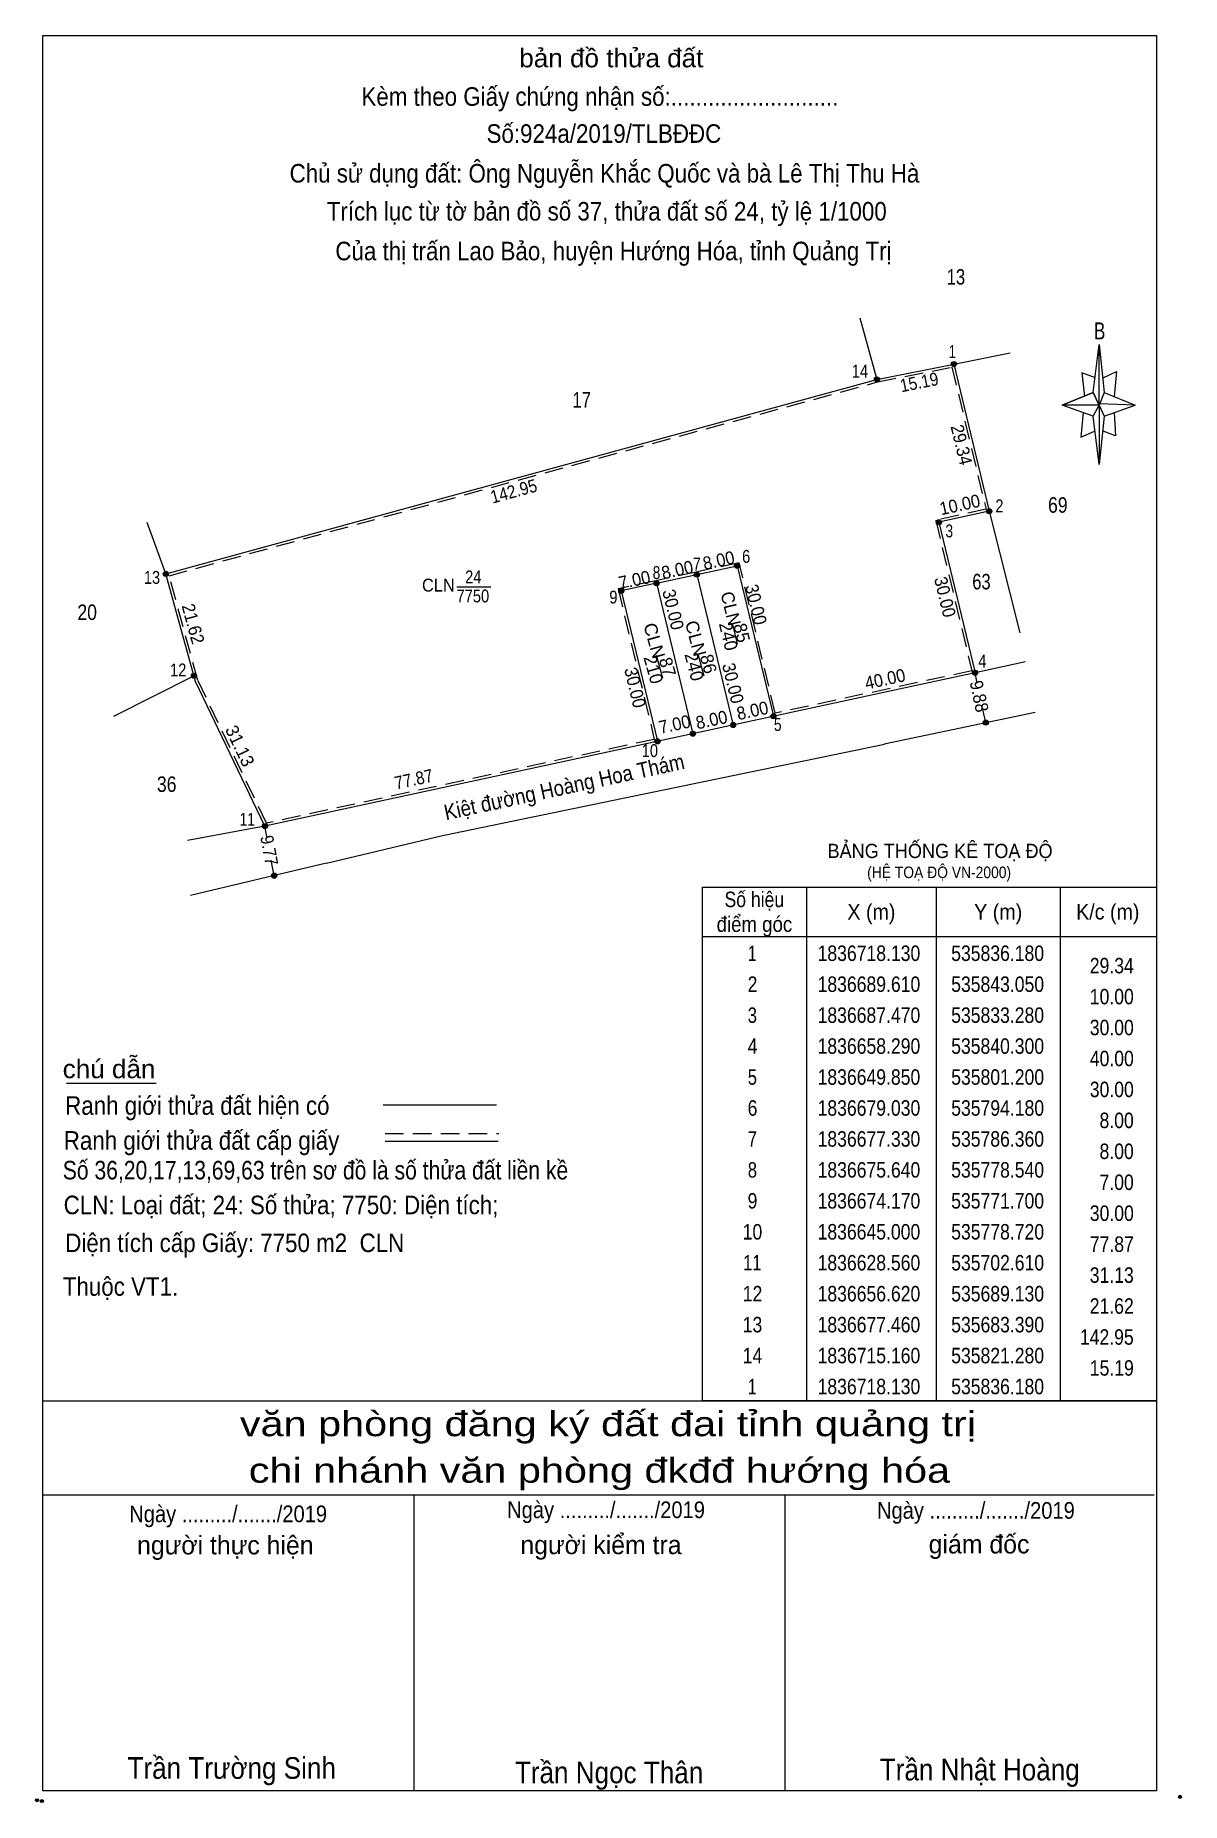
# Model space of a CAD drawing. Header units: metres. Extents: x 535253 to 536510, y 1836459 to 1837303.
# Drawn here: x 536287.7 to 536510, y 1836959.5 to 1837302.1 of the extents above; entities that cross this region are included whole.
import ezdxf
from ezdxf.enums import TextEntityAlignment as Align

# ---------------------------------------------------------------- set-up
doc = ezdxf.new("R2010")
doc.units = ezdxf.units.M
doc.header["$LTSCALE"] = 1.2
doc.header["$PDMODE"] = 32
doc.header["$PDSIZE"] = 0.6
doc.linetypes.add('MEDIUM_DASHED', pattern=[4.5, 3, -1.5])
for name, color, linetype, lineweight in [('1', 7, 'Continuous', 13), ('10', 7, 'Continuous', 13), ('12', 7, 'Continuous', 13), ('17', 7, 'Continuous', 13), ('2', 7, 'Continuous', 13), ('23', 7, 'Continuous', 13), ('5', 7, 'Continuous', 13), ('6', 7, 'Continuous', 13), ('63', 7, 'Continuous', 13)]:
    doc.layers.add(name, color=color, linetype=linetype, lineweight=lineweight)

msp = doc.modelspace()

# ---------------------------------------------------------------- texts
at = {"layer": '1', "width": 0.85}
msp.add_text('7750', height=2.5, dxfattribs=at).set_placement((536372.565, 1837192.16), align=Align.CENTER)
at = {"layer": '1'}
for s, height, width, p in [('BẢNG THỐNG KÊ TOẠ ĐỘ ', 2.76, 0.95, (536441.34, 1837142.6)), ('(HỆ TOẠ ĐỘ VN-2000)', 2.232, 0.9, (536449.02, 1837138.71))]:
    msp.add_text(s, height=height, dxfattribs=dict(at, width=width)).set_placement(p)
at = {"layer": '12'}
for s, width, p in [('13', 0.8, (536466.235, 1837253.78)), ('17', 0.8, (536393.665, 1837229.93)), ('69', 0.85, (536485.995, 1837209.55)), ('63', 0.8, (536471.185, 1837194.69)), ('20', 0.85, (536297.77, 1837188.75)), ('36', 0.85, (536313.19, 1837155.42))]:
    msp.add_text(s, height=3, dxfattribs=dict(at, width=width)).set_placement(p, align=Align.CENTER)
at = {"layer": '12', "width": 0.9}
msp.add_text('9.77', height=2.5, rotation=280.436, dxfattribs=at).set_placement((536331.853, 1837143.851), align=Align.CENTER)
at = {"layer": '2'}
for s, height, rotation, width, p in [('8.00', 2.5, 12.265, 0.95, (536420.494, 1837199.095)), ('30.00', 2.5, 283.531, 0.95, (536410.2, 1837190.487)), ('30.00', 2.5, 283.527, 0.95, (536426.27, 1837191.457)), ('30.00', 2.5, 283.527, 0.95, (536462.91, 1837192.927)), ('CLN', 2.5, 285.627, 1.05, (536406.553, 1837184.402)), ('CLN', 2.5, 284.606, 1.05, (536414.575, 1837184.875)), ('30.00', 2.5, 283.531, 0.95, (536402.81, 1837175.367)), ('30.00', 2.5, 283.531, 0.95, (536421.8, 1837176.207)), ('40.00', 2.5, 12.195, 0.95, (536452.756, 1837176.085)), ('9.88', 2.5, 282.151, 0.95, (536469.529, 1837173.693)), ('8.00', 2.5, 12.195, 0.95, (536419.116, 1837168.182)), ('8.00', 2.5, 12.195, 0.95, (536427.046, 1837169.972)), ('7.00', 2.5, 12.129, 0.95, (536411.952, 1837167.307)), ('Kiệt đường Hoàng Hoa Thám', 3, 12.184, 0.9, (536390.583, 1837154.929))]:
    msp.add_text(s, height=height, rotation=rotation, dxfattribs=dict(at, width=width)).set_placement(p, align=Align.CENTER)
for s, width, p in [('24', 0.85, (536372.645, 1837195.86)), ('CLN', 0.95, (536365.875, 1837194.26))]:
    msp.add_text(s, height=2.5, dxfattribs=dict(at, width=width)).set_placement(p, align=Align.CENTER)
for s, rotation, p in [('CLN', 283.643, (536421.363, 1837190.67)), ('240', 283.643, (536420.908, 1837185.31)), ('85', 283.643, (536423.504, 1837185.97)), ('210', 285.627, (536406.372, 1837178.827)), ('87', 285.627, (536409.11, 1837179.307)), ('240', 284.606, (536414.278, 1837179.4)), ('86', 284.606, (536417.051, 1837179.925))]:
    msp.add_text(s, height=2.5, rotation=rotation, dxfattribs=at).set_placement(p, align=Align.CENTER)
at = {"layer": '5'}
for s, height, width, p in [('bản đồ thửa đất', 3.6, 1.05, (536399.415, 1837295.9)), ('Kèm theo Giấy chứng nhận số:...........................', 3.6, 0.9, (536397.2, 1837288.44)), ('Số:924a/2019/TLBĐĐC', 3.6, 0.9, (536397.975, 1837281.26)), ('Chủ sử dụng đất: Ông Nguyễn Khắc Quốc và bà Lê Thị Thu Hà', 3.6, 0.9, (536398.08, 1837273.56)), ('Trích lục từ tờ bản đồ số 37, thửa đất số 24, tỷ lệ 1/1000 ', 3.6, 0.9, (536399.125, 1837266.19)), ('Của thị trấn Lao Bảo, huyện Hướng Hóa, tỉnh Quảng Trị', 3.6, 0.9, (536399.825, 1837258.49)), ('B', 3.306, 0.75, (536494.11, 1837243.15)), ('văn phòng đăng ký đất đai tỉnh quảng trị', 4.8, 1.25, (536398.755, 1837030.51)), ('chi nhánh văn phòng đkđđ hướng hóa', 4.8, 1.25, (536397.105, 1837021.49)), ('Ngày ........./......./2019', 3.24, 0.9, (536325.11, 1837013.83)), ('Ngày ........./......./2019', 3.24, 0.9, (536398.39, 1837014.62)), ('Ngày ........./......./2019', 3.24, 0.9, (536470.11, 1837014.5)), ('Trần Trường Sinh', 4.2, 0.9, (536325.8, 1836964.08)), ('Trần Nhật Hoàng', 4.2, 0.9, (536470.86, 1836963.77)), ('Trần Ngọc Thân', 4.2, 0.9, (536398.98, 1836963.22))]:
    msp.add_text(s, height=height, dxfattribs=dict(at, width=width)).set_placement(p, align=Align.CENTER)
for s, p in [('người thực hiện', (536324.56, 1837007.59)), ('người kiểm tra', (536397.405, 1837007.64)), ('giám đốc', (536470.72, 1837007.78))]:
    msp.add_text(s, height=3.6, dxfattribs=at).set_placement(p, align=Align.CENTER)
at = {"layer": '6'}
for s, width, p in [('chú dẫn', 1.05, (536293.02, 1837099.92)), ('Ranh giới thửa đất hiện có ', 0.9, (536293.5, 1837092.82)), ('Ranh giới thửa đất cấp giấy', 0.9, (536293.23, 1837086.05)), ('Số 36,20,17,13,69,63 trên sơ đồ là số thửa đất liền kề', 0.85, (536293.04, 1837080.29)), ('CLN: Loại đất; 24: Số thửa; 7750: Diện tích;', 0.9, (536293.21, 1837073.54)), ('Diện tích cấp Giấy: 7750 m2  CLN', 0.9, (536293.52, 1837066.2)), ('Thuộc VT1.', 0.9, (536293.04, 1837057.73))]:
    msp.add_text(s, height=3.6, dxfattribs=dict(at, width=width)).set_placement(p)
at = {"layer": '63'}
for s, height, width, p in [(' 1', 2.5, 0.75, (536466.22, 1837239.54)), (' 14', 2.5, 0.85, (536449.2, 1837235.75)), (' 2', 2.5, 0.85, (536475.46, 1837209.62)), (' 3', 2.5, 0.8, (536465.69, 1837204.77)), (' 6', 2.5, 0.85, (536426.35, 1837199.83)), (' 13', 2.5, 0.85, (536311.92, 1837195.76)), (' 8', 2.5, 0.8, (536408.92, 1837196.69)), (' 7', 2.5, 0.8, (536416.74, 1837198.32)), (' 9', 2.5, 0.85, (536400.61, 1837191.94)), (' 4', 2.5, 0.85, (536472.15, 1837179.54)), (' 12', 2.5, 0.85, (536317.01, 1837177.81)), (' 5', 2.5, 0.8, (536432.43, 1837167.24)), (' 10', 2.5, 0.85, (536408.47, 1837162.18)), (' 11', 2.5, 0.8, (536330.31, 1837148.86)), ('29.34', 3, 0.85, (536500.73, 1837120.24)), ('10.00', 3, 0.85, (536500.73, 1837114.24)), ('30.00', 3, 0.85, (536500.73, 1837108.24)), ('40.00', 3, 0.85, (536500.73, 1837102.24)), ('30.00', 3, 0.85, (536500.73, 1837096.24)), ('8.00', 3, 0.85, (536500.72, 1837090.24)), ('8.00', 3, 0.85, (536500.72, 1837084.24)), ('7.00', 3, 0.85, (536500.72, 1837078.24)), ('30.00', 3, 0.85, (536500.73, 1837072.24)), ('77.87', 3, 0.85, (536500.73, 1837066.24)), ('31.13', 3, 0.85, (536500.72, 1837060.24)), ('21.62', 3, 0.85, (536500.72, 1837054.24)), ('142.95', 3, 0.85, (536500.71, 1837048.24)), ('15.19', 3, 0.85, (536500.73, 1837042.24))]:
    msp.add_text(s, height=height, dxfattribs=dict(at, width=width)).set_placement(p, align=Align.RIGHT)
for s, rotation, width, p in [('15.19', 11.273, 0.9, (536459.356, 1837233.625)), ('29.34', 283.544, 0.95, (536466.111, 1837222.428)), ('142.95', 15.291, 0.9, (536380.815, 1837212.521)), ('10.00', 12.355, 0.95, (536467.253, 1837209.895)), ('7.00', 12.129, 0.95, (536404.152, 1837195.307)), ('8.00', 12.195, 0.95, (536412.466, 1837197.262)), ('21.62', 285.399, 0.95, (536317.114, 1837187.682)), ('77.87', 12.186, 0.9, (536361.361, 1837156.664))]:
    msp.add_text(s, height=2.5, rotation=rotation, dxfattribs=dict(at, width=width)).set_placement(p, align=Align.CENTER)
msp.add_text('31.13', height=2.5, rotation=295.66, dxfattribs=at).set_placement((536326.263, 1837163.796), align=Align.CENTER)
for s, width, p in [('Số hiệu', 0.85, (536427.145, 1837133.08)), ('X (m)', 0.95, (536449.845, 1837130.68)), ('Y (m)', 0.95, (536474.43, 1837130.68)), ('K/c (m)', 0.95, (536495.68, 1837130.68)), ('điểm góc', 0.9, (536427.16, 1837128.28)), (' 1', 0.75, (536426.32, 1837122.64)), ('1836718.130', 0.85, (536449.365, 1837122.64)), ('535836.180', 0.85, (536474.325, 1837122.64)), (' 2', 0.85, (536426.32, 1837116.64)), ('1836689.610', 0.85, (536449.365, 1837116.64)), ('535843.050', 0.85, (536474.325, 1837116.64)), (' 3', 0.8, (536426.315, 1837110.64)), ('1836687.470', 0.85, (536449.365, 1837110.64)), ('535833.280', 0.85, (536474.325, 1837110.64)), (' 4', 0.85, (536426.32, 1837104.64)), ('1836658.290', 0.85, (536449.365, 1837104.64)), ('535840.300', 0.85, (536474.325, 1837104.64)), (' 5', 0.8, (536426.32, 1837098.64)), ('1836649.850', 0.85, (536449.365, 1837098.64)), ('535801.200', 0.85, (536474.325, 1837098.64)), (' 6', 0.85, (536426.32, 1837092.64)), ('1836679.030', 0.85, (536449.365, 1837092.64)), ('535794.180', 0.85, (536474.325, 1837092.64)), (' 7', 0.8, (536426.325, 1837086.64)), ('1836677.330', 0.85, (536449.365, 1837086.64)), ('535786.360', 0.85, (536474.325, 1837086.64)), (' 8', 0.8, (536426.325, 1837080.64)), ('1836675.640', 0.85, (536449.365, 1837080.64)), ('535778.540', 0.85, (536474.325, 1837080.64)), (' 9', 0.85, (536426.315, 1837074.64)), ('1836674.170', 0.85, (536449.365, 1837074.64)), ('535771.700', 0.85, (536474.325, 1837074.64)), (' 10', 0.85, (536426.31, 1837068.64)), ('1836645.000', 0.85, (536449.365, 1837068.64)), ('535778.720', 0.85, (536474.325, 1837068.64)), (' 11', 0.8, (536426.31, 1837062.64)), ('1836628.560', 0.85, (536449.365, 1837062.64)), ('535702.610', 0.85, (536474.325, 1837062.64)), (' 12', 0.85, (536426.32, 1837056.64)), ('1836656.620', 0.85, (536449.365, 1837056.64)), ('535689.130', 0.85, (536474.325, 1837056.64)), (' 13', 0.85, (536426.315, 1837050.64)), ('1836677.460', 0.85, (536449.365, 1837050.64)), ('535683.390', 0.85, (536474.325, 1837050.64)), (' 14', 0.85, (536426.31, 1837044.64)), ('1836715.160', 0.85, (536449.365, 1837044.64)), ('535821.280', 0.85, (536474.325, 1837044.64)), (' 1', 0.75, (536426.32, 1837038.64)), ('1836718.130', 0.85, (536449.365, 1837038.64)), ('535836.180', 0.85, (536474.325, 1837038.64))]:
    msp.add_text(s, height=3, dxfattribs=dict(at, width=width)).set_placement(p, align=Align.CENTER)

# ---------------------------------------------------------------- hatches: boundary and pattern name
at = {"layer": '12'}
for points in [[(536451.42, 1837235.39, 1), (536450.42, 1837235.39, 1)], [(536466.32, 1837238.36, 1), (536465.32, 1837238.36, 1)], [(536473.19, 1837209.84, 1), (536472.19, 1837209.84, 1)], [(536463.42, 1837207.7, 1), (536462.42, 1837207.7, 1)], [(536313.53, 1837197.69, 1), (536312.53, 1837197.69, 1)], [(536424.32, 1837199.261, 1), (536423.32, 1837199.261, 1)], [(536318.97, 1837177.94, 1), (536317.97, 1837177.94, 1)], [(536470.44, 1837178.52, 1), (536469.44, 1837178.52, 1)], [(536431.34, 1837170.081, 1), (536430.34, 1837170.081, 1)], [(536472.52, 1837168.86, 1), (536471.52, 1837168.86, 1)], [(536332.75, 1837148.79, 1), (536331.75, 1837148.79, 1)], [(536334.52, 1837139.18, 1), (536333.52, 1837139.18, 1)]]:
    msp.add_hatch(color=256, dxfattribs=at).paths.add_polyline_path(points)
at = {"layer": '2'}
for points in [[(536416.5, 1837197.561, 1), (536415.5, 1837197.561, 1)], [(536401.84, 1837194.401, 1), (536400.84, 1837194.401, 1)], [(536408.68, 1837195.871, 1), (536407.68, 1837195.871, 1)], [(536415.7, 1837166.701, 1), (536414.7, 1837166.701, 1)], [(536423.52, 1837168.391, 1), (536422.52, 1837168.391, 1)], [(536408.86, 1837165.231, 1), (536407.86, 1837165.231, 1)]]:
    msp.add_hatch(color=256, dxfattribs=at).paths.add_polyline_path(points)

# ---------------------------------------------------------------- linework, layer by layer
at = {"layer": '1', "linetype": 'MEDIUM_DASHED'}
msp.add_lwpolyline([(536465.45, 1837237.78), (536472.08, 1837210.22), (536462.31, 1837208.08), (536469.33, 1837178.9), (536431.21, 1837170.67), (536424.19, 1837199.85), (536415.89, 1837198.05), (536408.07, 1837196.36), (536400.73, 1837194.78), (536407.75, 1837165.61), (536332.53, 1837149.36), (536319.24, 1837177.03), (536313.65, 1837197.34), (536451.03, 1837234.9)], close=True, dxfattribs=at)
at = {"layer": '10'}
for p, q in [((536472.69, 1837209.84), (536478.64, 1837186.23)), ((536423.82, 1837199.26), (536430.84, 1837170.08))]:
    msp.add_line(p, q, dxfattribs=at)
for points in [[(536332.25, 1837148.79), (536318.77, 1837176.85), (536313.03, 1837197.69), (536450.92, 1837235.39), (536465.82, 1837238.36)], [(536465.82, 1837238.36), (536472.69, 1837209.84), (536462.92, 1837207.7), (536469.94, 1837178.52)], [(536469.94, 1837178.52), (536462.12, 1837176.83), (536454.3, 1837175.14)], [(536454.3, 1837175.15), (536447.46, 1837173.67), (536332.25, 1837148.79)]]:
    msp.add_lwpolyline(points, dxfattribs=at)
at = {"layer": '12'}
for p, q in [((536416, 1837197.56), (536423.82, 1837199.26)), ((536408.18, 1837195.87), (536401.34, 1837194.4)), ((536408.18, 1837195.87), (536416, 1837197.56)), ((536332.62, 1837146.76), (536332.25, 1837148.79)), ((536334.02, 1837139.18), (536333.47, 1837142.17))]:
    msp.add_line(p, q, dxfattribs=at)
for centre in [(536450.92, 1837235.39), (536465.82, 1837238.36), (536472.69, 1837209.84), (536462.92, 1837207.7), (536313.03, 1837197.69), (536423.82, 1837199.261), (536318.47, 1837177.94), (536469.94, 1837178.52), (536430.84, 1837170.081), (536472.02, 1837168.86), (536332.25, 1837148.79), (536334.02, 1837139.18)]:
    msp.add_circle(centre, 0.5, dxfattribs=at)
at = {"layer": '17'}
msp.add_line((536293.76, 1837098.94), (536311.14, 1837098.94), dxfattribs=at)
at = {"layer": '2'}
for p, q in [((536447.62, 1837247.33), (536450.92, 1837235.39)), ((536465.82, 1837238.36), (536476.74, 1837240.54)), ((536313.03, 1837197.69), (536309.42, 1837207.65)), ((536369.44, 1837195.18), (536376.06, 1837195.18)), ((536408.18, 1837195.87), (536415.2, 1837166.7)), ((536416, 1837197.56), (536423.02, 1837168.39)), ((536401.34, 1837194.4), (536408.36, 1837165.23)), ((536302.94, 1837170.13), (536318.47, 1837177.94)), ((536479.72, 1837180.63), (536469.94, 1837178.52)), ((536470.37, 1837176.51), (536469.94, 1837178.52)), ((536452.35, 1837164.72), (536481.6, 1837170.88)), ((536472.02, 1837168.86), (536471.29, 1837172.23))]:
    msp.add_line(p, q, dxfattribs=at)
for points in [[(536472.69, 1837209.84), (536462.92, 1837207.7), (536469.94, 1837178.52)], [(536344.2, 1837141.59), (536366.65, 1837146.98), (536452.36, 1837164.69)]]:
    msp.add_lwpolyline(points, dxfattribs=at)
for centre in [(536416, 1837197.561), (536401.34, 1837194.401), (536408.18, 1837195.871), (536415.2, 1837166.701), (536423.02, 1837168.391), (536408.36, 1837165.231)]:
    msp.add_circle(centre, 0.5, dxfattribs=at)
at = {"layer": '23'}
for p, q in [((536332.25, 1837148.79), (536317.21, 1837146.01)), ((536344.2, 1837141.59), (536335.44, 1837139.52)), ((536335.44, 1837139.52), (536317.78, 1837135.35))]:
    msp.add_line(p, q, dxfattribs=at)
at = {"layer": '5'}
for p, q in [((536492.84, 1837232.83), (536494.04, 1837242.19)), ((536495, 1837232.83), (536501, 1837230.43)), ((536492.84, 1837228.27), (536486.84, 1837230.43)), ((536496.92, 1837228.99), (536497.16, 1837224.43)), ((536495, 1837228.27), (536494.04, 1837218.91)), ((536497.16, 1837224.43), (536494.76, 1837225.39)), ((536289.15, 1837037.38), (536505.15, 1837037.38)), ((536289.15, 1837019.14), (536504.67, 1837019.14)), ((536289.15, 1837019.14), (536504.67, 1837019.14)), ((536289.15, 1837019.14), (536504.67, 1837019.14)), ((536361.15, 1836961.78), (536361.15, 1837019.14)), ((536433.15, 1836961.78), (536433.15, 1837019.14))]:
    msp.add_line(p, q, dxfattribs=at)
for points in [[(536289.15, 1837302.1), (536505.15, 1837302.1), (536505.15, 1836961.78), (536289.15, 1836961.78)], [(536494.04, 1837242.19), (536495, 1837232.83), (536494.04, 1837230.43)], [(536494.04, 1837230.43), (536486.84, 1837230.43), (536492.84, 1837232.83), (536495, 1837228.27), (536501, 1837230.43), (536494.04, 1837230.67)], [(536494.04, 1837230.43), (536494.04, 1837218.91), (536492.84, 1837228.27)]]:
    msp.add_lwpolyline(points, close=True, dxfattribs=at)
for points in [[(536493.32, 1837235.71), (536490.68, 1837236.67), (536491.16, 1837232.11)], [(536494.76, 1837235.71), (536497.4, 1837236.91), (536496.92, 1837232.11)], [(536494.04, 1837230.43), (536492.84, 1837232.83), (536486.84, 1837230.43)], [(536490.92, 1837228.99), (536490.44, 1837224.19), (536493.08, 1837225.39)], [(536494.04, 1837230.43), (536495, 1837228.27), (536501, 1837230.43)], [(536505.15, 1836961.78), (536289.15, 1836961.78), (536289.15, 1837019.14)]]:
    msp.add_lwpolyline(points, dxfattribs=at)
for p in [(536288.02, 1836959.93), (536288.98, 1836959.76)]:
    msp.add_point(p, dxfattribs=at)
at = {"layer": '6'}
for p, q in [((536355.2, 1837094.76), (536377.14, 1837094.76)), ((536355.54, 1837087.73), (536377.47, 1837087.73))]:
    msp.add_line(p, q, dxfattribs=at)
at = {"layer": '6', "linetype": 'MEDIUM_DASHED'}
msp.add_line((536355.54, 1837089.22), (536377.62, 1837089.22), dxfattribs=at)
at = {"layer": '6'}
msp.add_point((536509.71, 1836960.58), dxfattribs=at)
at = {"layer": '63'}
for p, q in [((536422.89, 1837187.9), (536423.8, 1837184.15)), ((536408.09, 1837181.93), (536409.32, 1837177.54)), ((536416.21, 1837182.22), (536417.33, 1837177.9)), ((536437.23, 1837136.98), (536437.23, 1837037.38)), ((536462.43, 1837136.98), (536462.43, 1837037.38)), ((536486.43, 1837136.98), (536486.43, 1837037.38)), ((536417.07, 1837127.38), (536505.15, 1837127.38))]:
    msp.add_line(p, q, dxfattribs=at)
msp.add_lwpolyline([(536417.07, 1837136.98), (536505.15, 1837136.98), (536505.15, 1837037.38), (536417.07, 1837037.38)], close=True, dxfattribs=at)

msp.set_redraw_order([(e.dxf.handle, doc.entitydb.next_handle()) for e in msp.query("TEXT MTEXT ATTDEF DIMENSION ARC_DIMENSION")])  # texts and dimensions are drawn at this point

doc.saveas('drawing.dxf')
